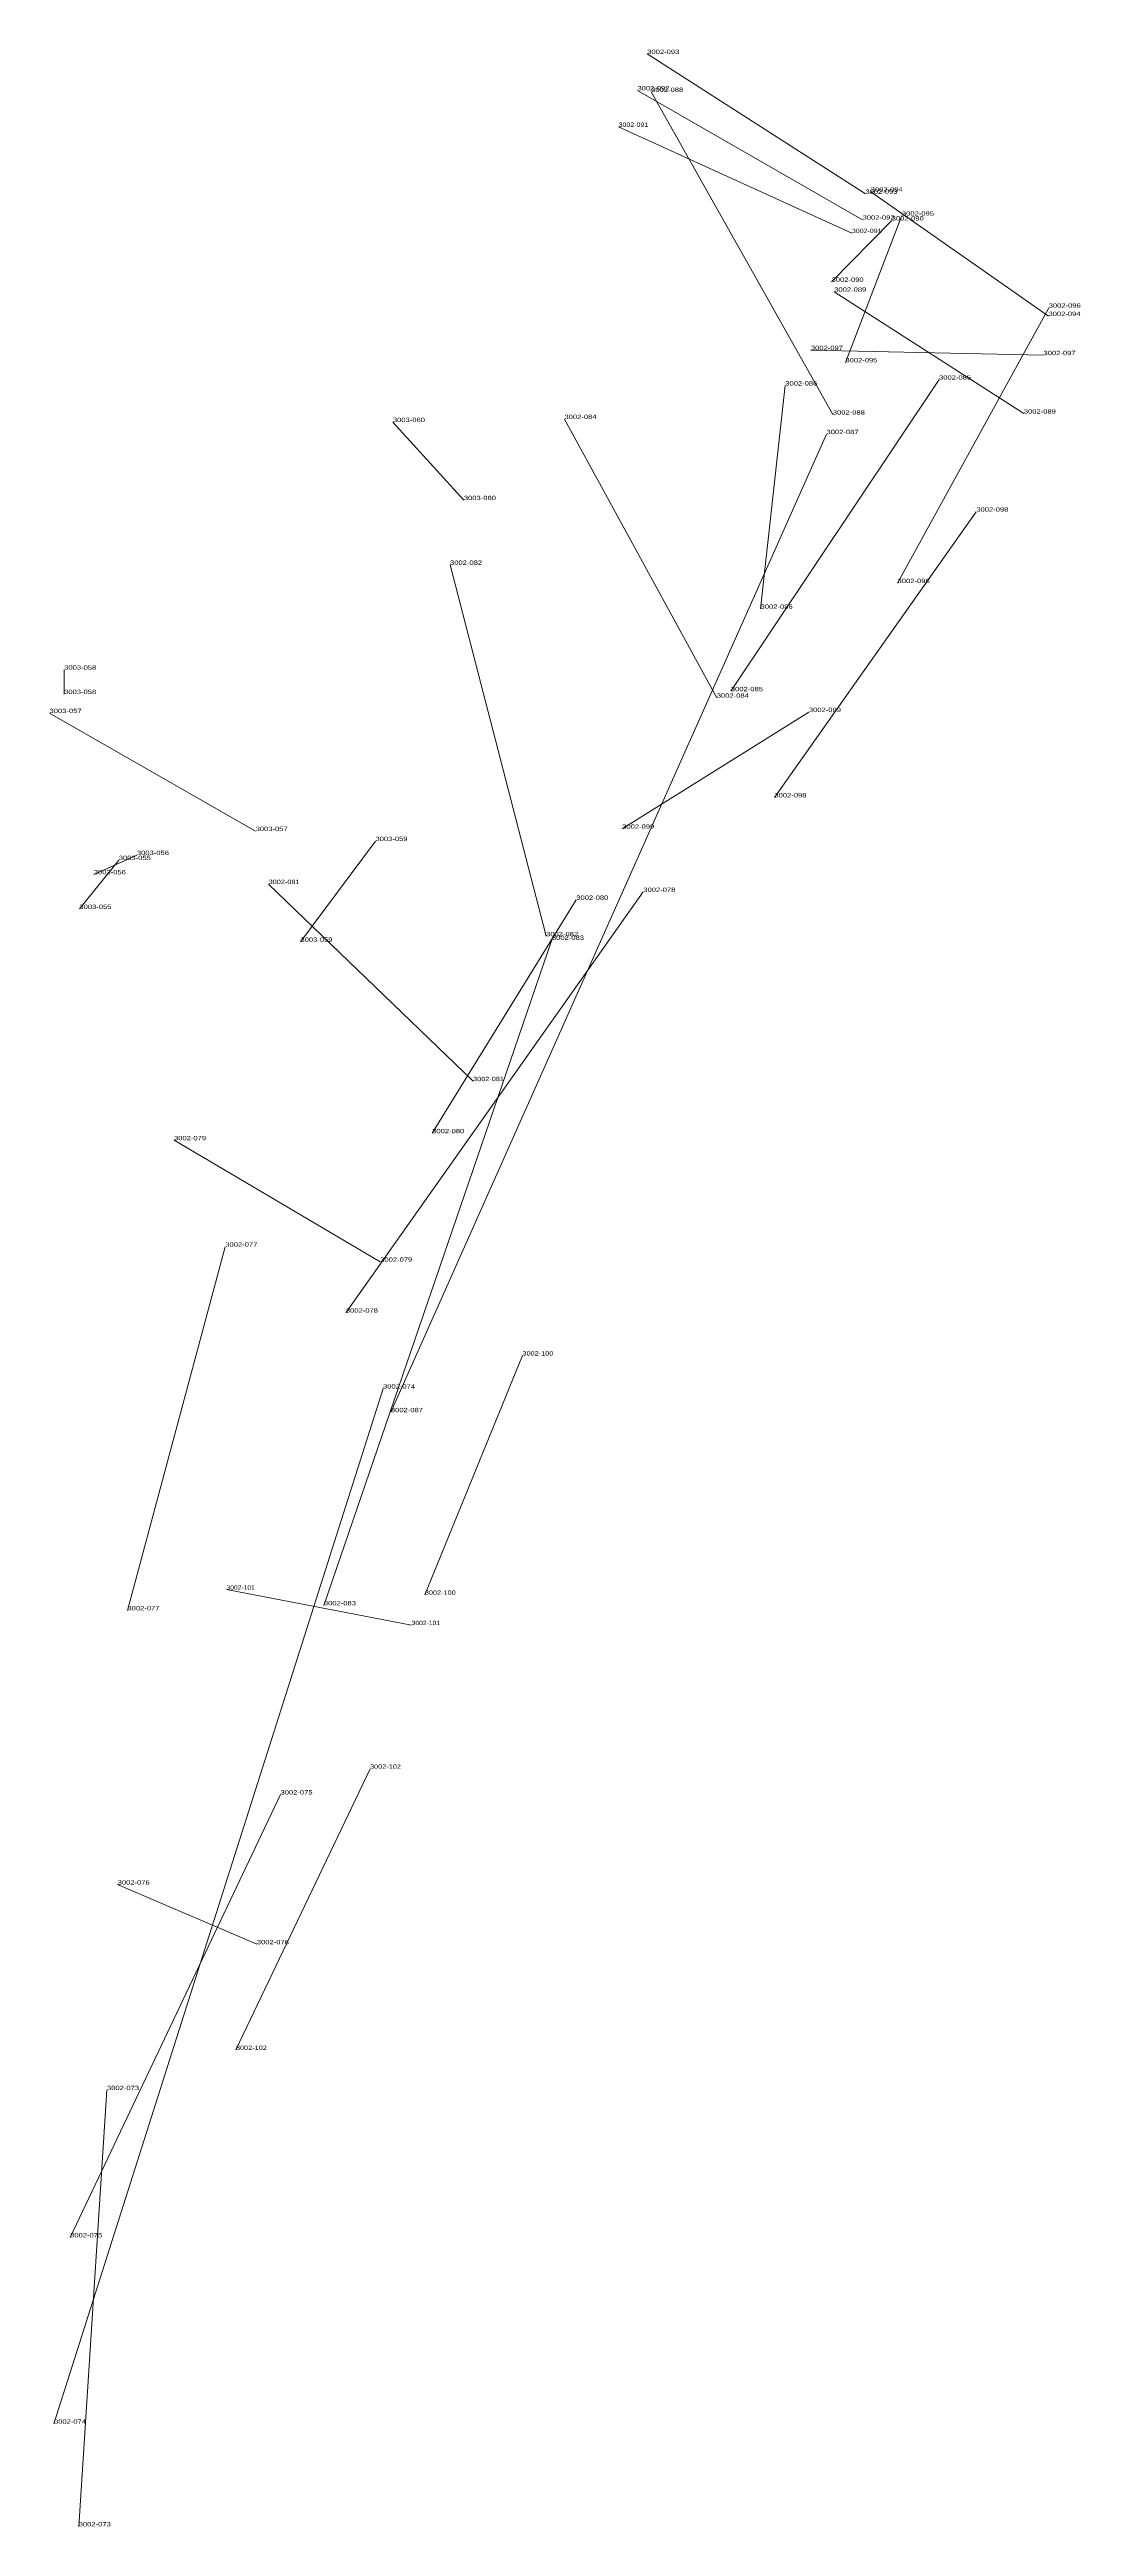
# Model space of a CAD drawing. Header units: metres. Extents: x 571156 to 607184, y 703608 to 727431.
# Drawn here: x 574947 to 575419, y 720828 to 721963 of the extents above; entities that cross this region are included whole.
import ezdxf

# ---------------------------------------------------------------- set-up
doc = ezdxf.new("R2010")
doc.units = ezdxf.units.M
doc.header["$LTSCALE"] = 0.8
doc.layers.add('60', color=7, linetype='Continuous', lineweight=13)
doc.layers.add('61', color=7, linetype='Continuous')

msp = doc.modelspace()

# ---------------------------------------------------------------- linework, layer by layer
at = {"layer": '60'}
for p, q in [((575320.65, 721897.33), (575220.66, 721961.46)), ((575319.32, 721885.47), (575216.14, 721944.74)), ((575305.7, 721796.11), (575222.46, 721944.06)), ((575314.44, 721879.36), (575207.55, 721928.03)), ((575323.07, 721898.31), (575404.52, 721841.29)), ((575305.12, 721856.97), (575332.69, 721885.11)), ((575337.36, 721887.33), (575311.46, 721820.06)), ((575306.34, 721852.42), (575393.23, 721796.56)), ((575404.63, 721845.12), (575335.4, 721718.86)), ((575402.24, 721823.36), (575295.65, 721825.7)), ((575258.99, 721669.27), (575354.38, 721812.15)), ((575272.62, 721707.06), (575283.9, 721809.44)), ((575302.81, 721787.16), (575103.2, 721338.7)), ((575136.61, 721756.9), (575104.1, 721792.69)), ((575252.52, 721666.27), (575182.71, 721794.08)), ((575371.45, 721751.59), (575278.93, 721620.6)), ((575174.32, 721556.93), (575130.3, 721727.22)), ((574953.46, 721667.98), (574953.49, 721679.16)), ((574946.78, 721659.24), (575041.21, 721605.18)), ((575294.73, 721659.74), (575209.18, 721606.21)), ((574986.79, 721594.15), (574967.06, 721585.32)), ((575096.11, 721600.59), (575061.73, 721554.37)), ((574960.45, 721569.45), (574978.48, 721591.86)), ((575140.87, 721490.49), (575047.18, 721580.85)), ((575082.57, 721384.34), (575218.85, 721577.23)), ((575122.12, 721466.61), (575188.13, 721573.62)), ((575176.98, 721555.28), (575072.48, 721250.15)), ((575098.29, 721407.67), (575003.81, 721463.39)), ((574982.43, 721247.85), (575027.3, 721414.6)), ((575118.74, 721254.99), (575163.49, 721364.69)), ((574948.81, 720874.92), (575099.58, 721349.54)), ((575112.71, 721241.08), (575027.86, 721257.35)), ((575093.64, 721175.24), (575032.21, 721046.3)), ((574956.19, 720960.35), (575052.6, 721163.42)), ((574977.96, 721122.11), (575041.76, 721094.75)), ((574960.14, 720827.85), (574973.09, 721027.89))]:
    msp.add_line(p, q, dxfattribs=at)

# ---------------------------------------------------------------- texts
for s, width, p in [('3002-093', 1.3, (575220.66, 721961.46)), ('3002-092', 1.3, (575216.14, 721944.74)), ('3002-088', 1.3, (575222.46, 721944.06)), ('3002-091', 1.2, (575207.55, 721928.03)), ('3002-090', 1.3, (575332.69, 721885.11)), ('3002-094', 1.3, (575404.52, 721841.29)), ('3002-097', 1.3, (575295.65, 721825.7)), ('3002-095', 1.3, (575311.46, 721820.06)), ('3002-086', 1.3, (575283.9, 721809.44)), ('3002-085', 1.3, (575354.38, 721812.15)), ('3002-089', 1.3, (575393.23, 721796.56)), ('3003-060', 1.3, (575104.1, 721792.69)), ('3002-084', 1.3, (575182.71, 721794.08)), ('3002-082', 1.3, (575130.3, 721727.22)), ('3002-096', 1.3, (575335.4, 721718.86)), ('3003-058', 1.3, (574953.49, 721679.16)), ('3002-098', 1.3, (575278.93, 721620.6)), ('3003-057', 1.3, (575041.21, 721605.18)), ('3002-099', 1.3, (575209.18, 721606.21)), ('3003-055', 1.3, (574978.48, 721591.86)), ('3003-056', 1.3, (574967.06, 721585.32)), ('3002-081', 1.25, (575047.18, 721580.85)), ('3002-080', 1.3, (575188.13, 721573.62)), ('3002-078', 1.3, (575218.85, 721577.23)), ('3003-059', 1.3, (575061.73, 721554.37)), ('3002-079', 1.3, (575003.81, 721463.39)), ('3002-077', 1.3, (575027.3, 721414.6)), ('3002-100', 1.25, (575163.49, 721364.69)), ('3002-074', 1.3, (575099.58, 721349.54)), ('3002-087', 1.3, (575103.2, 721338.7)), ('3002-101', 1.15, (575027.86, 721257.35)), ('3002-083', 1.3, (575072.48, 721250.15)), ('3002-075', 1.3, (575052.6, 721163.42)), ('3002-076', 1.3, (575041.76, 721094.75)), ('3002-102', 1.25, (575032.21, 721046.3)), ('3002-073', 1.3, (574973.09, 721027.89))]:
    msp.add_text(s, height=2, dxfattribs=dict(at, width=width)).set_placement(p)
at = {"layer": '61'}
for s, width, p in [('3002-093', 1.3, (575320.65, 721897.33)), ('3002-094', 1.3, (575323.07, 721898.31)), ('3002-092', 1.3, (575319.32, 721885.47)), ('3002-095', 1.3, (575337.36, 721887.33)), ('3002-091', 1.2, (575314.44, 721879.36)), ('3002-090', 1.3, (575305.12, 721856.97)), ('3002-089', 1.3, (575306.34, 721852.42)), ('3002-096', 1.3, (575404.63, 721845.12)), ('3002-097', 1.3, (575402.24, 721823.36)), ('3002-088', 1.3, (575305.7, 721796.11)), ('3002-087', 1.3, (575302.81, 721787.16)), ('3003-060', 1.3, (575136.61, 721756.9)), ('3002-098', 1.3, (575371.45, 721751.59)), ('3002-086', 1.3, (575272.62, 721707.06)), ('3003-057', 1.3, (574946.78, 721659.24)), ('3003-058', 1.3, (574953.46, 721667.98)), ('3002-084', 1.3, (575252.52, 721666.27)), ('3002-085', 1.3, (575258.99, 721669.27)), ('3002-099', 1.3, (575294.73, 721659.74)), ('3003-056', 1.3, (574986.79, 721594.15)), ('3003-059', 1.3, (575096.11, 721600.59)), ('3003-055', 1.3, (574960.45, 721569.45)), ('3002-082', 1.3, (575174.32, 721556.93)), ('3002-083', 1.3, (575176.98, 721555.28)), ('3002-081', 1.25, (575140.87, 721490.49)), ('3002-080', 1.3, (575122.12, 721466.61)), ('3002-079', 1.3, (575098.29, 721407.67)), ('3002-078', 1.3, (575082.57, 721384.34)), ('3002-100', 1.25, (575118.74, 721254.99)), ('3002-077', 1.3, (574982.43, 721247.85)), ('3002-101', 1.15, (575112.71, 721241.08)), ('3002-102', 1.25, (575093.64, 721175.24)), ('3002-076', 1.3, (574977.96, 721122.11)), ('3002-075', 1.3, (574956.19, 720960.35)), ('3002-074', 1.3, (574948.81, 720874.92)), ('3002-073', 1.3, (574960.14, 720827.85))]:
    msp.add_text(s, height=2, dxfattribs=dict(at, width=width)).set_placement(p)

doc.saveas('drawing.dxf')
